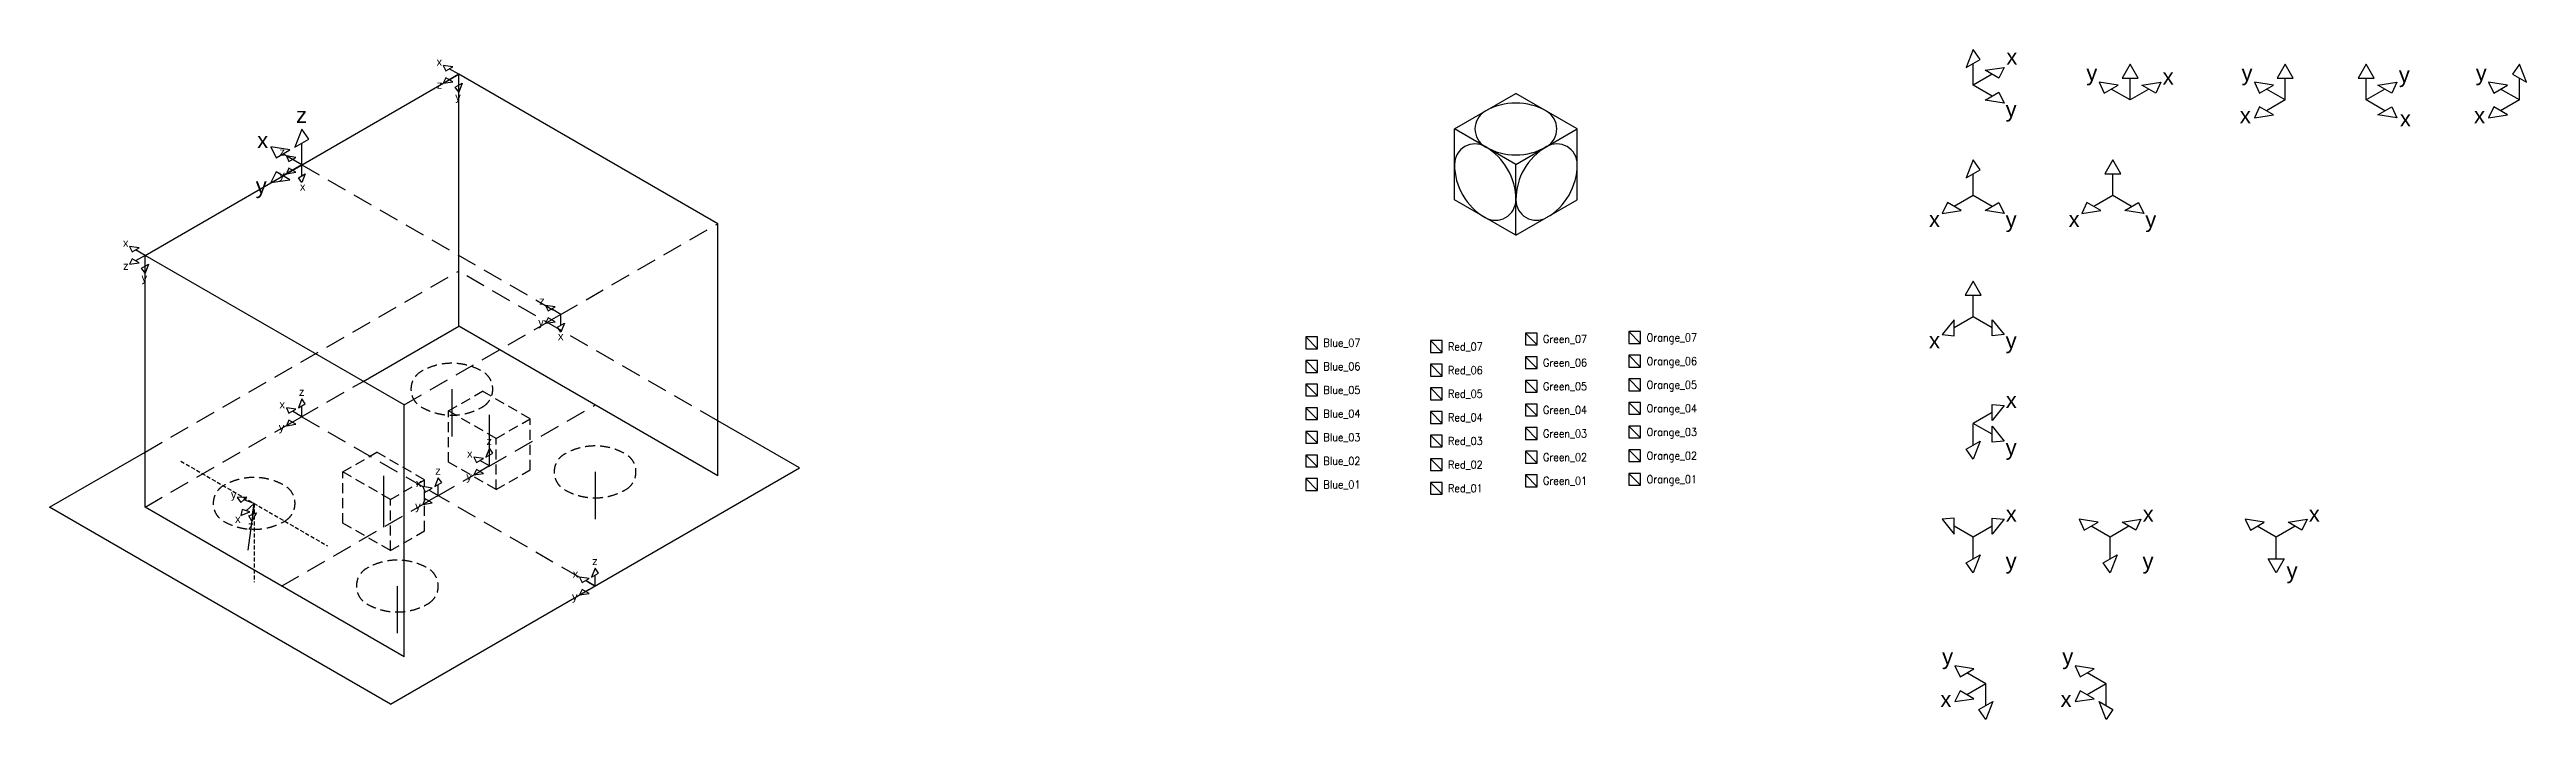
# Model space of a CAD drawing. Header units: millimetres. Extents: x 82860 to 279860, y -75608 to -21238.
# Drawn here: x 121893 to 153349, y -36215 to -27707 of the extents above; entities that cross this region are included whole.
import ezdxf
from ezdxf.enums import TextEntityAlignment as Align

# ---------------------------------------------------------------- set-up
doc = ezdxf.new("R2010")
doc.units = ezdxf.units.MM
doc.linetypes.add('DASHED', pattern=[19.05, 12.7, -6.35])
for name, color, linetype in [('01', 1, 'Continuous'), ('02', 2, 'Continuous'), ('04', 4, 'Continuous'), ('07', 7, 'Continuous'), ('08', 8, 'Continuous'), ('Blue_01_0.05mm', 158, 'Continuous'), ('Blue_02_0.1mm', 159, 'Continuous'), ('Blue_03_0.2mm', 160, 'Continuous'), ('Blue_04_0.3mm', 161, 'Continuous'), ('Blue_05_0.4mm', 162, 'Continuous'), ('Blue_06_0.5mm', 163, 'Continuous'), ('Blue_07_0.6mm', 164, 'Continuous'), ('Green_01_0.05mm', 103, 'Continuous'), ('Green_02_0.1mm', 104, 'Continuous'), ('Green_03_0.2mm', 105, 'Continuous'), ('Green_04_0.3mm', 106, 'Continuous'), ('Green_05_0.4mm', 107, 'Continuous'), ('Green_06_0.5mm', 108, 'Continuous'), ('Green_07_0.6mm', 109, 'Continuous'), ('Orange_01_0.05mm', 20, 'Continuous'), ('Orange_02_0.1mm', 21, 'Continuous'), ('Orange_03_0.2mm', 22, 'Continuous'), ('Orange_04_0.3mm', 23, 'Continuous'), ('Orange_05_0.4mm', 24, 'Continuous'), ('Orange_06_0.5mm', 25, 'Continuous'), ('Orange_07_0.6mm', 26, 'Continuous'), ('Red_01_0.05mm', 10, 'Continuous'), ('Red_02_0.1mm', 11, 'Continuous'), ('Red_03_0.2mm', 12, 'Continuous'), ('Red_04_0.3mm', 13, 'Continuous'), ('Red_05_0.4mm', 14, 'Continuous'), ('Red_06_0.5mm', 15, 'Continuous'), ('Red_07_0.6mm', 16, 'Continuous')]:
    doc.layers.add(name, color=color, linetype=linetype)
doc.styles.add('Color', font='romans.shx', dxfattribs={"width": 0.9, "height": 100})
doc.styles.get("Standard").update_dxf_attribs({"font": 'arial.ttf'})

msp = doc.modelspace()

# ---------------------------------------------------------------- texts
at = {"layer": 'Blue_01_0.05mm', "ltscale": 5, "style": 'Color', "width": 0.9}
msp.add_text('Blue_01', height=100, dxfattribs=at).set_placement((138070.6, -33231.5), align=Align.MIDDLE_LEFT)
at = {"layer": 'Blue_02_0.1mm', "ltscale": 5, "style": 'Color', "width": 0.9}
msp.add_text('Blue_02', height=100, dxfattribs=at).set_placement((138070.6, -32931.5), align=Align.MIDDLE_LEFT)
at = {"layer": 'Blue_03_0.2mm', "ltscale": 5, "style": 'Color', "width": 0.9}
msp.add_text('Blue_03', height=100, dxfattribs=at).set_placement((138070.6, -32631.5), align=Align.MIDDLE_LEFT)
at = {"layer": 'Blue_04_0.3mm', "ltscale": 5, "style": 'Color', "width": 0.9}
msp.add_text('Blue_04', height=100, dxfattribs=at).set_placement((138070.6, -32331.5), align=Align.MIDDLE_LEFT)
at = {"layer": 'Blue_05_0.4mm', "ltscale": 5, "style": 'Color', "width": 0.9}
msp.add_text('Blue_05', height=100, dxfattribs=at).set_placement((138070.6, -32031.5), align=Align.MIDDLE_LEFT)
at = {"layer": 'Blue_06_0.5mm', "ltscale": 5, "style": 'Color', "width": 0.9}
msp.add_text('Blue_06', height=100, dxfattribs=at).set_placement((138070.6, -31731.5), align=Align.MIDDLE_LEFT)
at = {"layer": 'Blue_07_0.6mm', "ltscale": 5, "style": 'Color', "width": 0.9}
msp.add_text('Blue_07', height=100, dxfattribs=at).set_placement((138070.6, -31431.5), align=Align.MIDDLE_LEFT)
at = {"layer": 'Green_01_0.05mm', "ltscale": 5, "style": 'Color', "width": 0.9}
msp.add_text('Green_01', height=100, dxfattribs=at).set_placement((140860.1, -33183.8), align=Align.MIDDLE_LEFT)
at = {"layer": 'Green_02_0.1mm', "ltscale": 5, "style": 'Color', "width": 0.9}
msp.add_text('Green_02', height=100, dxfattribs=at).set_placement((140860.1, -32883.8), align=Align.MIDDLE_LEFT)
at = {"layer": 'Green_03_0.2mm', "ltscale": 5, "style": 'Color', "width": 0.9}
msp.add_text('Green_03', height=100, dxfattribs=at).set_placement((140860.1, -32583.8), align=Align.MIDDLE_LEFT)
at = {"layer": 'Green_04_0.3mm'}
for s, p in [('x', (146744, -27899.3)), ('y', (147759.3, -28102.1)), ('y', (149730.4, -28102.1)), ('y', (151728.2, -28124.9)), ('y', (152705.3, -28102.1)), ('x', (148729.2, -28151.4)), ('z', (125022.8, -28640)), ('y', (146734.9, -28563.2)), ('x', (149708.7, -28642.4)), ('x', (151741.9, -28684)), ('x', (152683.6, -28642.4)), ('x', (124529.6, -28958.5)), ('y', (124511.3, -29534.8)), ('x', (145761.4, -29961.4)), ('y', (146734.9, -29965.4)), ('x', (147534.6, -29961.4)), ('y', (148508.1, -29965.4)), ('x', (145761.4, -31500.6)), ('y', (146734.9, -31504.6)), ('x', (146736.8, -32259.2)), ('y', (146734.9, -32858.4)), ('x', (146736.8, -33703.5)), ('x', (148475.5, -33703.5)), ('x', (150584.8, -33703.5)), ('y', (146734.9, -34302.6)), ('y', (148473.6, -34302.6)), ('y', (150302.9, -34424.9)), ('y', (145927.8, -35516.6)), ('y', (147454.2, -35516.6)), ('x', (145906, -36056.9)), ('x', (147432.5, -36056.9))]:
    msp.add_text(s, height=200, dxfattribs=at).set_placement(p)
at = {"layer": 'Green_04_0.3mm', "ltscale": 5, "style": 'Color', "width": 0.9}
msp.add_text('Green_04', height=100, dxfattribs=at).set_placement((140860.1, -32283.8), align=Align.MIDDLE_LEFT)
at = {"layer": 'Green_05_0.4mm', "ltscale": 5, "style": 'Color', "width": 0.9}
msp.add_text('Green_05', height=100, dxfattribs=at).set_placement((140860.1, -31983.8), align=Align.MIDDLE_LEFT)
at = {"layer": 'Green_06_0.5mm', "ltscale": 5, "style": 'Color', "width": 0.9}
msp.add_text('Green_06', height=100, dxfattribs=at).set_placement((140860.1, -31683.8), align=Align.MIDDLE_LEFT)
at = {"layer": 'Green_07_0.6mm', "ltscale": 5, "style": 'Color', "width": 0.9}
msp.add_text('Green_07', height=100, dxfattribs=at).set_placement((140860.1, -31383.8), align=Align.MIDDLE_LEFT)
at = {"layer": 'Orange_01_0.05mm', "ltscale": 5, "style": 'Color', "width": 0.9}
msp.add_text('Orange_01', height=100, dxfattribs=at).set_placement((142174.6, -33164.4), align=Align.MIDDLE_LEFT)
at = {"layer": 'Orange_02_0.1mm', "ltscale": 5, "style": 'Color', "width": 0.9}
msp.add_text('Orange_02', height=100, dxfattribs=at).set_placement((142174.6, -32864.4), align=Align.MIDDLE_LEFT)
at = {"layer": 'Orange_03_0.2mm', "ltscale": 5, "style": 'Color', "width": 0.9}
msp.add_text('Orange_03', height=100, dxfattribs=at).set_placement((142174.6, -32564.4), align=Align.MIDDLE_LEFT)
at = {"layer": 'Orange_04_0.3mm'}
for s, p in [('x', (126808.2, -27912.5)), ('z', (126810, -28204.7)), ('y', (127044.8, -28357.1)), ('z', (124812.7, -29054.5)), ('y', (124809.2, -29345.6)), ('x', (125072.7, -29498.4)), ('x', (122824.5, -30212.5)), ('z', (122826.3, -30504.7)), ('y', (123061.1, -30657.1)), ('y', (128099.2, -31218.3)), ('z', (128110, -30948.2)), ('x', (128349.9, -31398)), ('z', (125059.9, -32105.4)), ('x', (124813.3, -32264.7)), ('y', (124804.1, -32552.8)), ('z', (127441.4, -32730.4)), ('z', (126791.9, -33105.4)), ('x', (127194.8, -32889.7)), ('y', (124196.3, -33406.9)), ('x', (126545.3, -33264.7)), ('y', (127185.7, -33177.8)), ('x', (124249.4, -33718.3)), ('y', (126536.2, -33552.8)), ('z', (124414.5, -33802.5)), ('z', (128783.8, -34255.4)), ('x', (128537.2, -34414.7)), ('y', (128528.1, -34702.8))]:
    msp.add_text(s, height=100, dxfattribs=at).set_placement(p)
at = {"layer": 'Orange_04_0.3mm', "ltscale": 5, "style": 'Color', "width": 0.9}
msp.add_text('Orange_04', height=100, dxfattribs=at).set_placement((142174.6, -32264.4), align=Align.MIDDLE_LEFT)
at = {"layer": 'Orange_05_0.4mm', "ltscale": 5, "style": 'Color', "width": 0.9}
msp.add_text('Orange_05', height=100, dxfattribs=at).set_placement((142174.6, -31964.4), align=Align.MIDDLE_LEFT)
at = {"layer": 'Orange_06_0.5mm', "ltscale": 5, "style": 'Color', "width": 0.9}
msp.add_text('Orange_06', height=100, dxfattribs=at).set_placement((142174.6, -31664.4), align=Align.MIDDLE_LEFT)
at = {"layer": 'Orange_07_0.6mm', "ltscale": 5, "style": 'Color', "width": 0.9}
msp.add_text('Orange_07', height=100, dxfattribs=at).set_placement((142174.6, -31364.4), align=Align.MIDDLE_LEFT)
at = {"layer": 'Red_01_0.05mm', "ltscale": 5, "style": 'Color', "width": 0.9}
msp.add_text('Red_01', height=100, dxfattribs=at).set_placement((139653.7, -33279.2), align=Align.MIDDLE_LEFT)
at = {"layer": 'Red_02_0.1mm', "ltscale": 5, "style": 'Color', "width": 0.9}
msp.add_text('Red_02', height=100, dxfattribs=at).set_placement((139653.7, -32979.2), align=Align.MIDDLE_LEFT)
at = {"layer": 'Red_03_0.2mm', "ltscale": 5, "style": 'Color', "width": 0.9}
msp.add_text('Red_03', height=100, dxfattribs=at).set_placement((139653.7, -32679.2), align=Align.MIDDLE_LEFT)
at = {"layer": 'Red_04_0.3mm', "ltscale": 5, "style": 'Color', "width": 0.9}
msp.add_text('Red_04', height=100, dxfattribs=at).set_placement((139653.7, -32379.2), align=Align.MIDDLE_LEFT)
at = {"layer": 'Red_05_0.4mm', "ltscale": 5, "style": 'Color', "width": 0.9}
msp.add_text('Red_05', height=100, dxfattribs=at).set_placement((139653.7, -32079.2), align=Align.MIDDLE_LEFT)
at = {"layer": 'Red_06_0.5mm', "ltscale": 5, "style": 'Color', "width": 0.9}
msp.add_text('Red_06', height=100, dxfattribs=at).set_placement((139653.7, -31779.2), align=Align.MIDDLE_LEFT)
at = {"layer": 'Red_07_0.6mm', "ltscale": 5, "style": 'Color', "width": 0.9}
msp.add_text('Red_07', height=100, dxfattribs=at).set_placement((139653.7, -31479.2), align=Align.MIDDLE_LEFT)

# ---------------------------------------------------------------- linework, layer by layer
at = {"layer": '01', "linetype": 'DASHED', "ltscale": 10, "transparency": 33554483}
for p, q in [((126958.9, -32295.8), (127391.9, -32045.8)), ((127998.1, -32395.8), (127391.9, -32045.8)), ((126958.9, -32945.8), (126958.9, -32295.8)), ((127565.1, -32645.8), (126958.9, -32295.8)), ((127565.1, -32645.8), (127998.1, -32395.8)), ((127998.1, -33045.8), (127998.1, -32395.8)), ((127565.1, -33295.8), (127565.1, -32645.8)), ((125616.6, -33070.8), (126049.6, -32820.8)), ((126655.8, -33170.8), (126049.6, -32820.8)), ((127565.1, -33295.8), (126958.9, -32945.8)), ((125616.6, -33720.8), (125616.6, -33070.8)), ((126222.8, -33420.8), (125616.6, -33070.8)), ((126222.8, -33420.8), (126655.8, -33170.8)), ((126655.8, -33820.8), (126655.8, -33170.8)), ((127565.1, -33295.8), (127998.1, -33045.8)), ((126222.8, -34070.8), (126222.8, -33420.8)), ((126222.8, -34070.8), (125616.6, -33720.8)), ((126222.8, -34070.8), (126655.8, -33820.8))]:
    msp.add_line(p, q, dxfattribs=at)
at = {"layer": '01'}
for p, q in [((127478.5, -32995.8), (127478.5, -32345.8)), ((126136.2, -33770.8), (126136.2, -33120.8))]:
    msp.add_line(p, q, dxfattribs=at)
at = {"layer": '02'}
for p, q in [((127002.2, -32020.8), (127002.2, -32620.8)), ((128820.9, -33070.8), (128820.9, -33670.8)), ((124490.7, -33470.8), (124408.9, -34065.2)), ((126309.4, -34520.8), (126309.4, -35120.8))]:
    msp.add_line(p, q, dxfattribs=at)
at = {"layer": '02', "linetype": 'DASHED', "ltscale": 10, "transparency": 33554483, "flags": 128}
for points in [[(127391.9, -32245.8, 0.5773502), (127391.9, -31795.8, 0.2679492), (126612.5, -31795.8, 0.5773503), (126612.5, -32245.8, 0.2679492)], [(129210.6, -33295.8, 0.5773502), (129210.6, -32845.8, 0.2679492), (128431.1, -32845.8, 0.5773503), (128431.1, -33295.8, 0.2679492)], [(124880.4, -33695.8, 0.5773502), (124880.4, -33245.8, 0.2679492), (124101, -33245.8, 0.5773503), (124101, -33695.8, 0.2679492)], [(126699.1, -34745.8, 0.5773502), (126699.1, -34295.8, 0.2679492), (125919.7, -34295.8, 0.5773503), (125919.7, -34745.8, 0.2679492)]]:
    msp.add_lwpolyline(points, format="xyb", close=True, dxfattribs=at)
at = {"layer": '04'}
for p, q in [((123105.1, -30320.8), (127088.8, -28020.8)), ((130379.7, -29920.8), (127088.8, -28020.8)), ((127088.8, -31220.8), (127088.8, -28020.8)), ((130379.7, -33120.8), (130379.7, -29920.8)), ((126396, -32220.8), (123105.1, -30320.8)), ((123105.1, -33520.8), (123105.1, -30320.8)), ((125876.4, -31920.8), (127088.8, -31220.8)), ((130379.7, -33120.8), (127088.8, -31220.8)), ((126396, -35420.8), (126396, -32220.8)), ((131418.9, -33020.8), (130379.7, -32420.8)), ((121892.7, -33520.8), (123105.1, -32820.8)), ((126222.8, -36020.8), (131418.9, -33020.8)), ((126222.8, -36020.8), (121892.7, -33520.8)), ((126396, -35420.8), (123105.1, -33520.8))]:
    msp.add_line(p, q, dxfattribs=at)
at = {"layer": '04', "linetype": 'DASHED', "ltscale": 20, "transparency": 33554559}
for p, q in [((123105.1, -32820.8), (127088.8, -30520.8)), ((130379.7, -32420.8), (127088.8, -30520.8)), ((123105.1, -33520.8), (125876.4, -31920.8))]:
    msp.add_line(p, q, dxfattribs=at)
at = {"layer": '04', "ltscale": 5}
for centre, radius, start, end in [((140255.3, -28715.5), 259.8, 120, 240), ((140515.1, -29165.4), 779.4, 60, 120), ((140774.9, -28715.5), 259.8, 299.99916, 60.00054), ((139995.5, -29165.4), 259.8, 60, 180), ((141034.7, -29165.4), 259.8, 360, 120), ((140515.1, -29165.5), 779.4, 179.99972, 240.00001), ((140515.1, -28265.5), 779.4, 240, 300), ((139735.6, -29615.4), 779.4, 0, 60), ((141294.5, -29615.4), 779.4, 120, 180), ((140515.1, -29165.5), 779.4, 299.99999, 0.00028), ((140255.3, -29615.4), 259.8, 239.99919, 0), ((140774.9, -29615.4), 259.8, 180, 300.00081)]:
    msp.add_arc(centre, radius, start, end, dxfattribs=at)
at = {"layer": '07'}
for p, q in [((139735.6, -28715.5), (140515.1, -28265.5)), ((141294.5, -28715.5), (140515.1, -28265.5)), ((139735.6, -29615.4), (139735.6, -28715.5)), ((140515.1, -29165.4), (139735.6, -28715.5)), ((140515.1, -29165.4), (141294.5, -28715.5)), ((141294.5, -29615.4), (141294.5, -28715.5)), ((140515.1, -30065.4), (140515.1, -29165.4)), ((140515.1, -30065.4), (139735.6, -29615.4)), ((140515.1, -30065.4), (141294.5, -29615.4))]:
    msp.add_line(p, q, dxfattribs=at)
at = {"layer": '08', "linetype": 'DASHED', "ltscale": 20, "transparency": 33554559}
for p, q in [((125096.9, -29170.8), (128387.8, -31070.8)), ((126396, -32220.8), (130379.7, -29920.8)), ((124837.1, -34520.8), (128820.9, -32220.8)), ((125096.9, -32370.8), (128820.9, -34520.8))]:
    msp.add_line(p, q, dxfattribs=at)
at = {"layer": '08', "linetype": 'DASHED', "ltscale": 4, "transparency": 33554559}
for p, q in [((123559.8, -32932.8), (125421.8, -34007.8)), ((124490.7, -33470.8), (124490.7, -34470.8))]:
    msp.add_line(p, q, dxfattribs=at)
at = {"layer": 'Blue_01_0.05mm', "ltscale": 5}
msp.add_line((137845.6, -33156.5), (137995.6, -33306.5), dxfattribs=at)
msp.add_lwpolyline([(137845.6, -33306.5), (137995.6, -33306.5), (137995.6, -33156.5), (137845.6, -33156.5)], close=True, dxfattribs=at)
at = {"layer": 'Blue_02_0.1mm', "ltscale": 5}
msp.add_line((137845.6, -32856.5), (137995.6, -33006.5), dxfattribs=at)
msp.add_lwpolyline([(137845.6, -33006.5), (137995.6, -33006.5), (137995.6, -32856.5), (137845.6, -32856.5)], close=True, dxfattribs=at)
at = {"layer": 'Blue_03_0.2mm', "ltscale": 5}
msp.add_line((137845.6, -32556.5), (137995.6, -32706.5), dxfattribs=at)
msp.add_lwpolyline([(137845.6, -32706.5), (137995.6, -32706.5), (137995.6, -32556.5), (137845.6, -32556.5)], close=True, dxfattribs=at)
at = {"layer": 'Blue_04_0.3mm', "ltscale": 5}
msp.add_line((137845.6, -32256.5), (137995.6, -32406.5), dxfattribs=at)
msp.add_lwpolyline([(137845.6, -32406.5), (137995.6, -32406.5), (137995.6, -32256.5), (137845.6, -32256.5)], close=True, dxfattribs=at)
at = {"layer": 'Blue_05_0.4mm', "ltscale": 5}
msp.add_line((137845.6, -31956.5), (137995.6, -32106.5), dxfattribs=at)
msp.add_lwpolyline([(137845.6, -32106.5), (137995.6, -32106.5), (137995.6, -31956.5), (137845.6, -31956.5)], close=True, dxfattribs=at)
at = {"layer": 'Blue_06_0.5mm', "ltscale": 5}
msp.add_line((137845.6, -31656.5), (137995.6, -31806.5), dxfattribs=at)
msp.add_lwpolyline([(137845.6, -31806.5), (137995.6, -31806.5), (137995.6, -31656.5), (137845.6, -31656.5)], close=True, dxfattribs=at)
at = {"layer": 'Blue_07_0.6mm', "ltscale": 5}
msp.add_line((137845.6, -31356.5), (137995.6, -31506.5), dxfattribs=at)
msp.add_lwpolyline([(137845.6, -31506.5), (137995.6, -31506.5), (137995.6, -31356.5), (137845.6, -31356.5)], close=True, dxfattribs=at)
at = {"layer": 'Green_01_0.05mm', "ltscale": 5}
msp.add_line((140635.1, -33108.8), (140785.1, -33258.8), dxfattribs=at)
msp.add_lwpolyline([(140635.1, -33258.8), (140785.1, -33258.8), (140785.1, -33108.8), (140635.1, -33108.8)], close=True, dxfattribs=at)
at = {"layer": 'Green_02_0.1mm', "ltscale": 5}
msp.add_line((140635.1, -32808.8), (140785.1, -32958.8), dxfattribs=at)
msp.add_lwpolyline([(140635.1, -32958.8), (140785.1, -32958.8), (140785.1, -32808.8), (140635.1, -32808.8)], close=True, dxfattribs=at)
at = {"layer": 'Green_03_0.2mm', "ltscale": 5}
msp.add_line((140635.1, -32508.8), (140785.1, -32658.8), dxfattribs=at)
msp.add_lwpolyline([(140635.1, -32658.8), (140785.1, -32658.8), (140785.1, -32508.8), (140635.1, -32508.8)], close=True, dxfattribs=at)
at = {"layer": 'Green_04_0.3mm'}
for p, q in [((146322.5, -28160), (146322.5, -27883.4)), ((146562.1, -28021.7), (146322.5, -28160)), ((146562.1, -28298.4), (146322.5, -28160)), ((148314.9, -28347.4), (148075.3, -28209.1)), ((148314.9, -28347.4), (148314.9, -28070.7)), ((148554.5, -28209.1), (148314.9, -28347.4)), ((150286, -28347.4), (150046.4, -28209.1)), ((150286, -28347.4), (150286, -28070.7)), ((151312, -28347.4), (151312, -28070.7)), ((151551.6, -28209.1), (151312, -28347.4)), ((153261, -28347.4), (153021.4, -28209.1)), ((153261, -28347.4), (153261, -28070.7)), ((150286, -28347.4), (150046.4, -28485.7)), ((151551.6, -28485.7), (151312, -28347.4)), ((153261, -28347.4), (153021.4, -28485.7)), ((125096.9, -29170.8), (125096.9, -28894.2)), ((125096.9, -29170.8), (124857.3, -29032.5)), ((125096.9, -29170.8), (124857.3, -29309.2)), ((146322.5, -29562.2), (146082.9, -29700.5)), ((146322.5, -29562.2), (146322.5, -29285.5)), ((146562.1, -29700.5), (146322.5, -29562.2)), ((148095.7, -29562.2), (147856.1, -29700.5)), ((148095.7, -29562.2), (148095.7, -29285.5)), ((148335.3, -29700.5), (148095.7, -29562.2)), ((146322.5, -31101.4), (146322.5, -30824.8)), ((146322.5, -31101.4), (146082.9, -31239.8)), ((146562.1, -31239.8), (146322.5, -31101.4)), ((145935.3, -31325), (145930.1, -31328)), ((146562.1, -32316.9), (146322.5, -32455.2)), ((146562.1, -32593.5), (146322.5, -32455.2)), ((146322.5, -32731.9), (146322.5, -32455.2)), ((146322.5, -33899.4), (146082.9, -33761.1)), ((146562.1, -33761.1), (146322.5, -33899.4)), ((146322.5, -34176.1), (146322.5, -33899.4)), ((148061.2, -33899.4), (147821.6, -33761.1)), ((148300.8, -33761.1), (148061.2, -33899.4)), ((148061.2, -34176.1), (148061.2, -33899.4)), ((150170.5, -33899.4), (149930.9, -33761.1)), ((150410.1, -33761.1), (150170.5, -33899.4)), ((150170.5, -34176.1), (150170.5, -33899.4)), ((146483.4, -35761.9), (146243.8, -35623.5)), ((146483.4, -35761.9), (146243.8, -35900.2)), ((146483.4, -36038.5), (146483.4, -35761.9)), ((148009.8, -35761.9), (147770.2, -35623.5)), ((148009.8, -35761.9), (147770.2, -35900.2)), ((148009.8, -36038.5), (148009.8, -35761.9))]:
    msp.add_line(p, q, dxfattribs=at)
at = {"layer": 'Green_04_0.3mm', "ltscale": 5}
msp.add_line((140635.1, -32208.8), (140785.1, -32358.8), dxfattribs=at)
at = {"layer": 'Green_04_0.3mm'}
for points in [[(146322.5, -27706.9), (146234.3, -27934.3), (146410.7, -27832.4)], [(146714.9, -27933.5), (146650.3, -28072.6), (146473.9, -27970.8)], [(148314.9, -27894.3), (148213.1, -28070.7), (148416.8, -28070.7)], [(150286, -27894.3), (150184.1, -28070.7), (150387.9, -28070.7)], [(151312, -27894.3), (151210.2, -28070.7), (151413.9, -28070.7)], [(153261, -27894.3), (153172.7, -28019.8), (153349.2, -28121.7)], [(146714.9, -28386.6), (146473.9, -28349.3), (146650.3, -28247.4)], [(147922.5, -28120.8), (147987.1, -28260), (148163.6, -28158.1)], [(148707.3, -28120.8), (148642.8, -28260), (148466.3, -28158.1)], [(149893.6, -28120.8), (149958.2, -28260), (150134.6, -28158.1)], [(151704.5, -28120.8), (151639.9, -28260), (151463.4, -28158.1)], [(152868.5, -28120.8), (152933.1, -28260), (153109.6, -28158.1)], [(149893.6, -28574), (150134.6, -28536.7), (149958.2, -28434.8)], [(151704.5, -28574), (151463.4, -28536.7), (151639.9, -28434.8)], [(152868.5, -28574), (153109.6, -28536.7), (152933.1, -28434.8)], [(125096.9, -28717.7), (125008.7, -28945.1), (125185.2, -28843.2)], [(124704.5, -28944.3), (124769.1, -29083.4), (124945.6, -28981.6)], [(146322.5, -29109.1), (146234.3, -29336.5), (146410.7, -29234.6)], [(148095.7, -29109.1), (147993.8, -29285.5), (148197.6, -29285.5)], [(124704.5, -29397.4), (124945.6, -29360.1), (124769.1, -29258.2)], [(145930.1, -29788.8), (146171.1, -29751.5), (145994.7, -29649.6)], [(146714.9, -29788.8), (146473.9, -29751.5), (146650.3, -29649.6)], [(147703.3, -29788.8), (147944.3, -29751.5), (147767.9, -29649.6)], [(148488.1, -29788.8), (148247, -29751.5), (148423.5, -29649.6)], [(146322.5, -30648.3), (146220.6, -30824.8), (146424.4, -30824.8)], [(145930.1, -31328), (146082.9, -31341.6), (146082.9, -31137.9)], [(146714.9, -31328), (146562.1, -31341.6), (146562.1, -31137.9)], [(146714.9, -32228.6), (146562.1, -32418.7), (146562.1, -32215)], [(146322.5, -32908.3), (146234.3, -32782.8), (146410.7, -32680.9)], [(146714.9, -32681.7), (146562.1, -32695.4), (146562.1, -32491.6)], [(145930.1, -33672.8), (146082.9, -33863), (146082.9, -33659.2)], [(146714.9, -33672.8), (146562.1, -33863), (146562.1, -33659.2)], [(147668.8, -33672.8), (147733.4, -33812), (147909.9, -33710.1)], [(148453.7, -33672.8), (148389.1, -33812), (148212.6, -33710.1)], [(149778.1, -33672.8), (149842.7, -33812), (150019.2, -33710.1)], [(150563, -33672.8), (150498.4, -33812), (150321.9, -33710.1)], [(146322.5, -34352.5), (146234.3, -34227), (146410.7, -34125.1)], [(148061.2, -34352.5), (147973, -34227), (148149.5, -34125.1)], [(150170.5, -34352.5), (150068.7, -34176.1), (150272.4, -34176.1)], [(146091, -35535.3), (146155.6, -35674.5), (146332, -35572.6)], [(147617.4, -35535.3), (147682, -35674.5), (147858.4, -35572.6)], [(146091, -35988.4), (146332, -35951.1), (146155.6, -35849.3)], [(147617.4, -35988.4), (147858.4, -35951.1), (147682, -35849.3)], [(146483.4, -36215), (146395.2, -36089.5), (146571.6, -35987.6)], [(148009.8, -36215), (147921.6, -35987.6), (148098, -36089.5)]]:
    msp.add_lwpolyline(points, close=True, dxfattribs=at)
at = {"layer": 'Green_04_0.3mm', "ltscale": 5}
msp.add_lwpolyline([(140635.1, -32358.8), (140785.1, -32358.8), (140785.1, -32208.8), (140635.1, -32208.8)], close=True, dxfattribs=at)
at = {"layer": 'Green_05_0.4mm', "ltscale": 5}
msp.add_line((140635.1, -31908.8), (140785.1, -32058.8), dxfattribs=at)
msp.add_lwpolyline([(140635.1, -32058.8), (140785.1, -32058.8), (140785.1, -31908.8), (140635.1, -31908.8)], close=True, dxfattribs=at)
at = {"layer": 'Green_06_0.5mm', "ltscale": 5}
msp.add_line((140635.1, -31608.8), (140785.1, -31758.8), dxfattribs=at)
msp.add_lwpolyline([(140635.1, -31758.8), (140785.1, -31758.8), (140785.1, -31608.8), (140635.1, -31608.8)], close=True, dxfattribs=at)
at = {"layer": 'Green_07_0.6mm', "ltscale": 5}
msp.add_line((140635.1, -31308.8), (140785.1, -31458.8), dxfattribs=at)
msp.add_lwpolyline([(140635.1, -31458.8), (140785.1, -31458.8), (140785.1, -31308.8), (140635.1, -31308.8)], close=True, dxfattribs=at)
at = {"layer": 'Orange_01_0.05mm', "ltscale": 5}
msp.add_line((141949.6, -33089.4), (142099.6, -33239.4), dxfattribs=at)
msp.add_lwpolyline([(141949.6, -33239.4), (142099.6, -33239.4), (142099.6, -33089.4), (141949.6, -33089.4)], close=True, dxfattribs=at)
at = {"layer": 'Orange_02_0.1mm', "ltscale": 5}
msp.add_line((141949.6, -32789.4), (142099.6, -32939.4), dxfattribs=at)
msp.add_lwpolyline([(141949.6, -32939.4), (142099.6, -32939.4), (142099.6, -32789.4), (141949.6, -32789.4)], close=True, dxfattribs=at)
at = {"layer": 'Orange_03_0.2mm', "ltscale": 5}
msp.add_line((141949.6, -32489.4), (142099.6, -32639.4), dxfattribs=at)
msp.add_lwpolyline([(141949.6, -32639.4), (142099.6, -32639.4), (142099.6, -32489.4), (141949.6, -32489.4)], close=True, dxfattribs=at)
at = {"layer": 'Orange_04_0.3mm'}
for p, q in [((127088.8, -28020.8), (126969, -27951.7)), ((127088.8, -28020.8), (126969, -28090)), ((127088.8, -28159.2), (127088.8, -28020.8)), ((125096.9, -29170.8), (124977.1, -29101.7)), ((125096.9, -29170.8), (124977.1, -29240)), ((125096.9, -29309.2), (125096.9, -29170.8)), ((123105.1, -30320.8), (122985.3, -30251.7)), ((123105.1, -30320.8), (122985.3, -30390)), ((123105.1, -30459.2), (123105.1, -30320.8)), ((128387.8, -31070.8), (128268, -31001.7)), ((128387.8, -31070.8), (128268, -31140)), ((128387.8, -31209.2), (128387.8, -31070.8)), ((125096.9, -32370.8), (124977.1, -32301.7)), ((125096.9, -32370.8), (124977.1, -32440)), ((125096.9, -32370.8), (125096.9, -32232.5)), ((127478.5, -32995.8), (127358.7, -32926.7)), ((127478.5, -32995.8), (127358.7, -33065)), ((127478.5, -32995.8), (127478.5, -32857.5)), ((126829, -33370.8), (126709.2, -33301.7)), ((126829, -33370.8), (126829, -33232.5)), ((124490.7, -33470.8), (124360.1, -33425.2)), ((124490.7, -33470.8), (124388.7, -33564.2)), ((124471.9, -33607.9), (124490.7, -33470.8)), ((126829, -33370.8), (126709.2, -33440)), ((128820.9, -34520.8), (128701.1, -34451.7)), ((128820.9, -34520.8), (128701.1, -34590)), ((128820.9, -34520.8), (128820.9, -34382.5))]:
    msp.add_line(p, q, dxfattribs=at)
at = {"layer": 'Orange_04_0.3mm', "ltscale": 5}
msp.add_line((141949.6, -32189.4), (142099.6, -32339.4), dxfattribs=at)
at = {"layer": 'Orange_04_0.3mm'}
for points in [[(126892.6, -27907.6), (126924.9, -27977.1), (127013.1, -27926.2)], [(126892.6, -28134.1), (127013.1, -28115.5), (126924.9, -28064.5)], [(127088.8, -28247.4), (127044.7, -28184.6), (127132.9, -28133.7)], [(124900.7, -29057.6), (124933, -29127.1), (125021.3, -29076.2)], [(124900.7, -29284.1), (125021.3, -29265.5), (124933, -29214.5)], [(125096.9, -29397.4), (125052.8, -29334.6), (125141.1, -29283.7)], [(122908.9, -30207.6), (122941.2, -30277.1), (123029.4, -30226.2)], [(122908.9, -30434.1), (123029.4, -30415.5), (122941.2, -30364.5)], [(123105.1, -30547.4), (123061, -30484.6), (123149.2, -30433.7)], [(128191.6, -30957.6), (128223.9, -31027.1), (128312.2, -30976.2)], [(128191.6, -31184.1), (128312.2, -31165.5), (128223.9, -31114.5)], [(128387.8, -31297.4), (128343.7, -31234.6), (128432, -31183.7)], [(124900.7, -32257.6), (124933, -32327.1), (125021.3, -32276.2)], [(125096.9, -32144.3), (125052.8, -32258), (125141.1, -32207)], [(124900.7, -32484.1), (125021.3, -32465.5), (124933, -32414.5)], [(127282.3, -32882.6), (127314.6, -32952.1), (127402.8, -32901.2)], [(127478.5, -32769.3), (127434.4, -32883), (127522.6, -32832)], [(126632.8, -33257.6), (126665.1, -33327.1), (126753.3, -33276.2)], [(126829, -33144.3), (126784.9, -33258), (126873.1, -33207)], [(127282.3, -33109.1), (127402.8, -33090.5), (127314.6, -33039.5)], [(124276.8, -33396.1), (124321.5, -33458.4), (124398.7, -33392)], [(124323.6, -33623.8), (124437.2, -33579.6), (124340.1, -33548.9)], [(124459.8, -33695.3), (124424.7, -33627.1), (124519, -33588.7)], [(126632.8, -33484.1), (126753.3, -33465.5), (126665.1, -33414.5)], [(128624.6, -34407.6), (128656.9, -34477.1), (128745.2, -34426.2)], [(128624.6, -34634.1), (128745.2, -34615.5), (128656.9, -34564.5)], [(128820.9, -34294.3), (128776.7, -34408), (128865, -34357)]]:
    msp.add_lwpolyline(points, close=True, dxfattribs=at)
at = {"layer": 'Orange_04_0.3mm', "ltscale": 5}
msp.add_lwpolyline([(141949.6, -32339.4), (142099.6, -32339.4), (142099.6, -32189.4), (141949.6, -32189.4)], close=True, dxfattribs=at)
at = {"layer": 'Orange_05_0.4mm', "ltscale": 5}
msp.add_line((141949.6, -31889.4), (142099.6, -32039.4), dxfattribs=at)
msp.add_lwpolyline([(141949.6, -32039.4), (142099.6, -32039.4), (142099.6, -31889.4), (141949.6, -31889.4)], close=True, dxfattribs=at)
at = {"layer": 'Orange_06_0.5mm', "ltscale": 5}
msp.add_line((141949.6, -31589.4), (142099.6, -31739.4), dxfattribs=at)
msp.add_lwpolyline([(141949.6, -31739.4), (142099.6, -31739.4), (142099.6, -31589.4), (141949.6, -31589.4)], close=True, dxfattribs=at)
at = {"layer": 'Orange_07_0.6mm', "ltscale": 5}
msp.add_line((141949.6, -31289.4), (142099.6, -31439.4), dxfattribs=at)
msp.add_lwpolyline([(141949.6, -31439.4), (142099.6, -31439.4), (142099.6, -31289.4), (141949.6, -31289.4)], close=True, dxfattribs=at)
at = {"layer": 'Red_01_0.05mm', "ltscale": 5}
msp.add_line((139428.7, -33204.2), (139578.7, -33354.2), dxfattribs=at)
msp.add_lwpolyline([(139428.7, -33354.2), (139578.7, -33354.2), (139578.7, -33204.2), (139428.7, -33204.2)], close=True, dxfattribs=at)
at = {"layer": 'Red_02_0.1mm', "ltscale": 5}
msp.add_line((139428.7, -32904.2), (139578.7, -33054.2), dxfattribs=at)
msp.add_lwpolyline([(139428.7, -33054.2), (139578.7, -33054.2), (139578.7, -32904.2), (139428.7, -32904.2)], close=True, dxfattribs=at)
at = {"layer": 'Red_03_0.2mm', "ltscale": 5}
msp.add_line((139428.7, -32604.2), (139578.7, -32754.2), dxfattribs=at)
msp.add_lwpolyline([(139428.7, -32754.2), (139578.7, -32754.2), (139578.7, -32604.2), (139428.7, -32604.2)], close=True, dxfattribs=at)
at = {"layer": 'Red_04_0.3mm', "ltscale": 5}
msp.add_line((139428.7, -32304.2), (139578.7, -32454.2), dxfattribs=at)
msp.add_lwpolyline([(139428.7, -32454.2), (139578.7, -32454.2), (139578.7, -32304.2), (139428.7, -32304.2)], close=True, dxfattribs=at)
at = {"layer": 'Red_05_0.4mm', "ltscale": 5}
msp.add_line((139428.7, -32004.2), (139578.7, -32154.2), dxfattribs=at)
msp.add_lwpolyline([(139428.7, -32154.2), (139578.7, -32154.2), (139578.7, -32004.2), (139428.7, -32004.2)], close=True, dxfattribs=at)
at = {"layer": 'Red_06_0.5mm', "ltscale": 5}
msp.add_line((139428.7, -31704.2), (139578.7, -31854.2), dxfattribs=at)
msp.add_lwpolyline([(139428.7, -31854.2), (139578.7, -31854.2), (139578.7, -31704.2), (139428.7, -31704.2)], close=True, dxfattribs=at)
at = {"layer": 'Red_07_0.6mm', "ltscale": 5}
msp.add_line((139428.7, -31404.2), (139578.7, -31554.2), dxfattribs=at)
msp.add_lwpolyline([(139428.7, -31554.2), (139578.7, -31554.2), (139578.7, -31404.2), (139428.7, -31404.2)], close=True, dxfattribs=at)

msp.set_redraw_order([(e.dxf.handle, doc.entitydb.next_handle()) for e in msp.query("TEXT MTEXT ATTDEF DIMENSION ARC_DIMENSION")])  # texts and dimensions are drawn at this point

doc.saveas('drawing.dxf')
